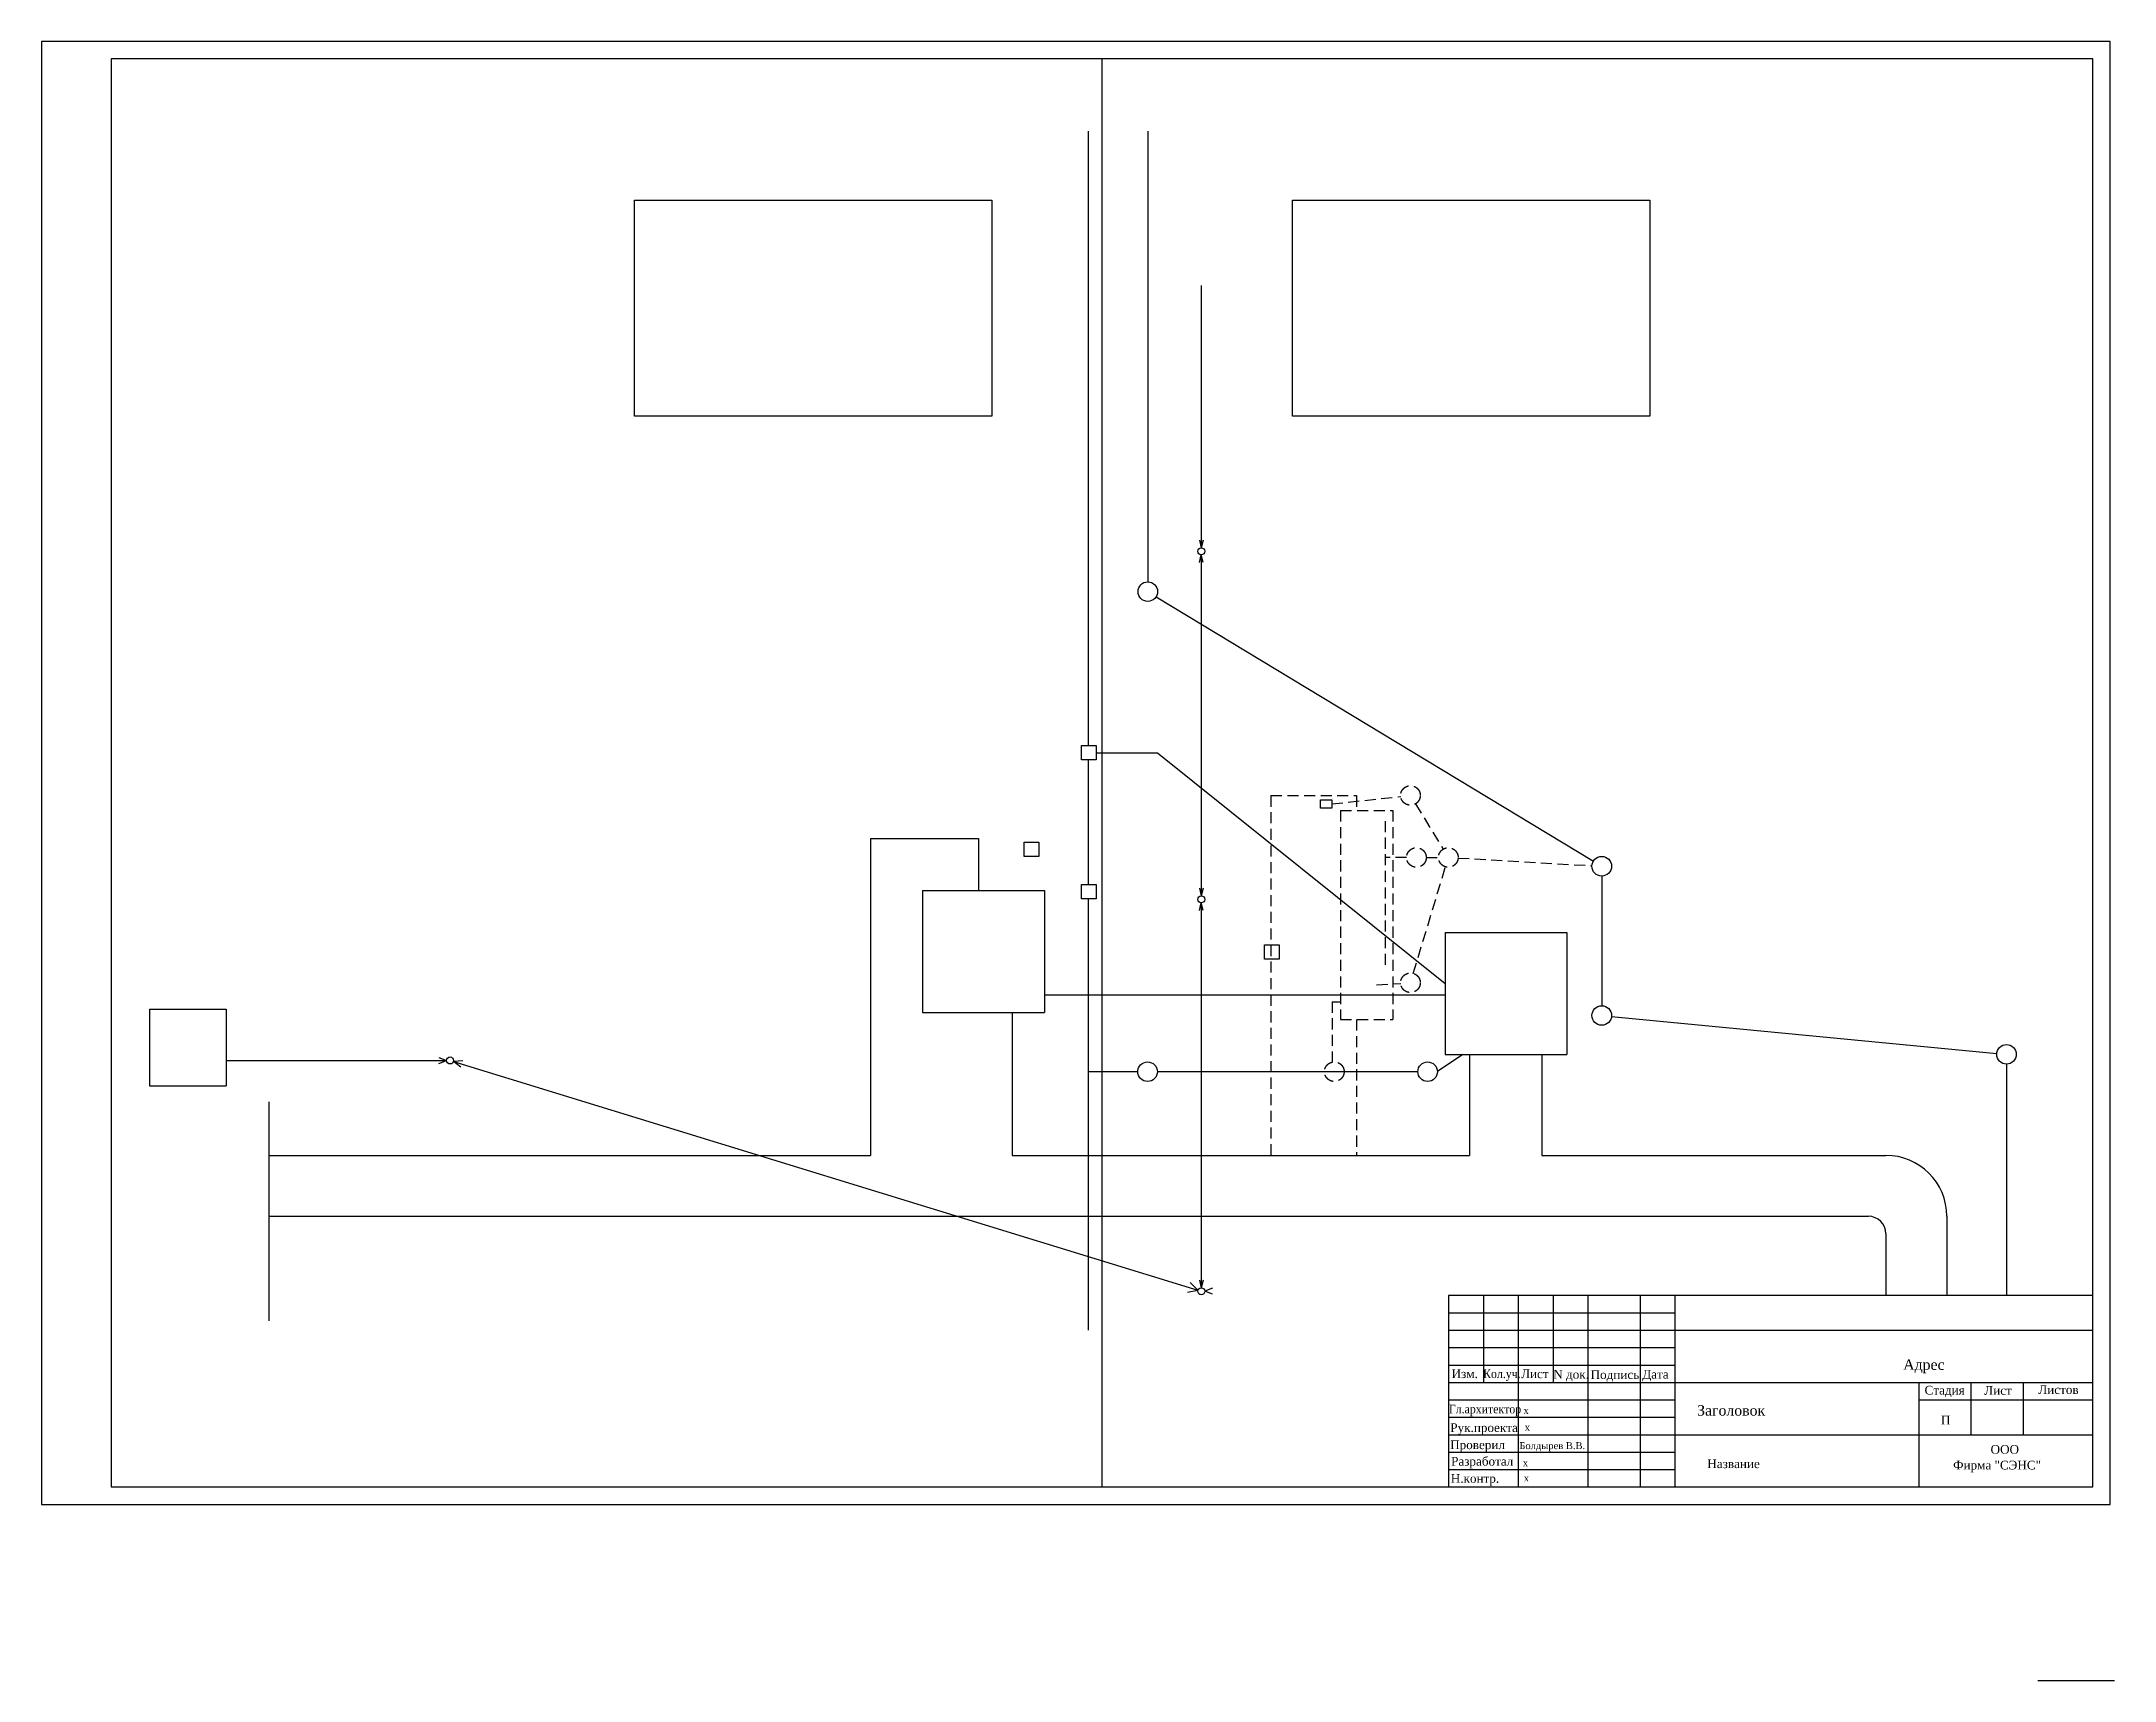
# Model space of a CAD drawing. Header units: millimetres. Extents: x -185048 to 138212, y 384 to 105375.
# Drawn here: x 78689 to 138212, y 15978 to 63036 of the extents above; entities that cross this region are included whole.
import ezdxf

# ---------------------------------------------------------------- set-up
doc = ezdxf.new("R2010")
doc.units = ezdxf.units.MM
doc.linetypes.add('DASHED2', pattern=[9.525, 6.35, -3.175])
doc.styles.add('CН', font='')
doc.styles.add('СН с наклоном', font='', dxfattribs={"oblique": 15})
doc.styles.get('CН').set_extended_font_data('Times New Roman Cyr')
doc.styles.get('СН с наклоном').set_extended_font_data('Times New Roman Cyr')
doc.linetypes.add('GAS_LINE', pattern='A,12.7,-5.08,["GAS",Standard,S=2.54,R=0,X=-2.54,Y=-1.27],-6.35', length=24.13)

msp = doc.modelspace()

# ---------------------------------------------------------------- texts
for s, height, style, p in [('Адрес', 300, 'CН', (132144.5763, 24898.6924)), ('Изм.', 250, 'CН', (119177.5901, 24661.8521)), ('Лист', 250, 'CН', (121172.3303, 24659.532)), ('N док.', 250, 'CН', (122095.0666, 24643.1806)), ('Подпись', 250, 'CН', (123168.1645, 24636.1955)), ('Дата', 250, 'CН', (124651.438, 24646.2701)), ('Стадия', 250, 'CН', (132757.9007, 24188.7646)), ('Лист', 250, 'CН', (134472.2218, 24181.1855)), ('Листов', 250, 'CН', (136023.309, 24204.8664)), ('Заголовок', 300, 'СН с наклоном', (126227.5558, 23584.8978)), ('Рук.проекта', 250, 'CН', (119139.5753, 23113.9476)), ('х', 200, 'CН', (121241.5706, 23633.2472)), ('х', 200, 'CН', (121278.0427, 23150.3944)), ('П', 250, 'CН', (133228.5807, 23333.9271)), ('Проверил', 250, 'CН', (119135.3012, 22621.9895)), ('Болдырев В.В.', 200, 'CН', (121123.0359, 22621.9895)), ('ООО', 250, 'CН', (134652.6137, 22490.069)), ('Разработал', 250, 'CН', (119162.6553, 22148.2472)), ('х', 200, 'CН', (121223.3345, 22130.0264)), ('Название', 250, 'CН', (126519.7543, 22076.4669)), ('Фирма "СЭНС"', 250, 'CН', (133577.3945, 22038.4859)), ('Н.контр.', 250, 'CН', (119153.5373, 21656.284)), ('х', 200, 'CН', (121250.6886, 21692.7257))]:
    msp.add_text(s, height=height, dxfattribs=dict(style=style)).set_placement(p)
at = {"style": 'CН', "width": 0.9}
for s, p in [('Кол.уч.', (120082.1006, 24661.8521)), ('Гл.архитектор', (119099.6151, 23649.0236))]:
    msp.add_text(s, height=250, dxfattribs=at).set_placement(p)

# ---------------------------------------------------------------- linework, layer by layer
for p, q in [((78689.0146, 63035.9013), (78689.0146, 21035.9013)), ((138089.0146, 63035.9013), (78689.0146, 63035.9013)), ((80689.0146, 62535.9013), (80689.0146, 21535.9013)), ((137589.0146, 62535.9013), (80689.0146, 62535.9013)), ((137589.0146, 21535.9013), (137589.0146, 62535.9013)), ((138089.0146, 21035.9013), (138089.0146, 63035.9013)), ((95716.3359, 58480.4144), (105974.0552, 58480.4144)), ((95716.3359, 52274.7867), (95716.3359, 58480.4144)), ((105974.0552, 58480.4144), (105974.0552, 52274.7867)), ((114612.1345, 58480.4144), (124869.8537, 58480.4144)), ((114612.1345, 52274.7867), (114612.1345, 58480.4144)), ((124869.8537, 58480.4144), (124869.8537, 52274.7867)), ((105974.0552, 52274.7867), (95716.3359, 52274.7867)), ((124869.8537, 52274.7867), (114612.1345, 52274.7867)), ((111935.6715, 48718.345), (111989.4981, 48498.0445)), ((111935.6715, 48077.744), (111989.4981, 48298.0445)), ((112043.3247, 48718.345), (111989.4981, 48498.0445)), ((112043.3247, 48077.744), (111989.4981, 48298.0445)), ((110695.3866, 47095.8827), (123248.9516, 39501.5763)), ((115409.1264, 41024.2944), (115409.1264, 41263.1216)), ((115409.1264, 41263.1216), (115737.6722, 41263.1216)), ((115737.6722, 41263.1216), (115737.6722, 41024.2944)), ((115737.6722, 41024.2944), (115409.1264, 41024.2944)), ((111935.6715, 38726.3576), (111989.4981, 38506.0571)), ((112043.3247, 38726.3576), (111989.4981, 38506.0571)), ((123489.4981, 39074.9194), (123489.4981, 35351.7796)), ((111935.6715, 38085.7566), (111989.4981, 38306.0571)), ((112043.3247, 38085.7566), (111989.4981, 38306.0571)), ((123769.3515, 35043.7989), (134829.8237, 33982.9001)), ((119689.8746, 33950.842), (119689.8746, 31056.0571)), ((121770.8038, 33950.842), (121770.8038, 31056.0571)), ((90094.1385, 33864.0483), (90319.8183, 33780.1613)), ((90094.1385, 33696.2743), (90319.8183, 33780.1613)), ((90783.797, 33765.2574), (90515.4106, 33750.7997)), ((90729.4059, 33588.1766), (90515.4106, 33750.7997)), ((135109.677, 33674.9194), (135109.677, 27035.9013)), ((85215.249, 32594.9197), (85215.249, 26308.0267)), ((85215.249, 31056.0571), (102489.4981, 31056.0571)), ((106561.6199, 31056.0571), (119689.8746, 31056.0571)), ((121770.8038, 31056.0571), (131646.0732, 31056.0571)), ((85215.249, 29306.0571), (131146.0732, 29306.0571)), ((133396.0732, 29306.0571), (133396.0732, 27035.9013)), ((131646.0732, 28806.0571), (131646.0732, 27035.9013)), ((111674.6399, 27402.179), (111893.9058, 27184.3119)), ((111935.6715, 27475.2508), (111989.4981, 27254.9503)), ((112043.3247, 27475.2508), (111989.4981, 27254.9503)), ((111590.1464, 27127.0939), (111893.9058, 27184.3119)), ((112315.1779, 27238.8373), (112089.4981, 27154.9503)), ((112315.1779, 27071.0633), (112089.4981, 27154.9503)), ((137589.0146, 27035.9013), (119089.0146, 27035.9013)), ((119089.0146, 27035.9013), (119089.0146, 21535.9013)), ((120089.0146, 27035.9013), (120089.0146, 24535.9013)), ((121089.0146, 27035.9013), (121089.0146, 21535.9013)), ((122089.0146, 27035.9013), (122089.0146, 24535.9013)), ((123089.0146, 27035.9013), (123089.0146, 21535.9013)), ((124589.0146, 27035.9013), (124589.0146, 21535.9013)), ((125589.0146, 27035.9013), (125589.0146, 21535.9013)), ((119089.0146, 26535.9013), (125589.0146, 26535.9013)), ((119089.0146, 26035.9013), (137589.0146, 26035.9013)), ((119089.0146, 25535.9013), (125589.0146, 25535.9013)), ((119089.0146, 25035.9013), (125589.0146, 25035.9013)), ((119089.0146, 24535.9013), (137589.0146, 24535.9013)), ((132589.0146, 24535.9013), (132589.0146, 21535.9013)), ((134089.0146, 24535.9013), (134089.0146, 23035.9013)), ((135589.0146, 24535.9013), (135589.0146, 23035.9013)), ((119089.0146, 24035.9013), (125589.0146, 24035.9013)), ((132589.0146, 24035.9013), (137589.0146, 24035.9013)), ((119089.0146, 23535.9013), (125589.0146, 23535.9013)), ((119089.0146, 23035.9013), (137589.0146, 23035.9013)), ((119089.0146, 22535.9013), (125589.0146, 22535.9013)), ((119089.0146, 22035.9013), (125589.0146, 22035.9013)), ((80689.0146, 21535.9013), (137589.0146, 21535.9013)), ((78689.0146, 21035.9013), (138089.0146, 21035.9013))]:
    msp.add_line(p, q)
at = {"color": 1}
for p, q in [((108739.4981, 60460.0307), (108739.4981, 42822.3038)), ((108739.4981, 42408.5531), (108739.4981, 38830.0155)), ((108739.4981, 38416.2648), (108739.4981, 26035.7741)), ((119499.4259, 33956.0571), (118770.5065, 33466.5143)), ((110167.4304, 33457.986), (108739.4981, 33457.986)), ((118208.3603, 33457.986), (110729.706, 33457.986))]:
    msp.add_line(p, q, dxfattribs=at)
at = {"color": 7}
for p, q in [((110454.8401, 60460.0307), (110454.8401, 47522.5397)), ((102489.4981, 40156.0571), (102489.4981, 31056.0571)), ((102489.4981, 40156.0571), (105589.8829, 40156.0571)), ((105589.8829, 40156.0571), (105589.8829, 38656.0571)), ((106561.6199, 35156.0571), (106561.6199, 31056.0571))]:
    msp.add_line(p, q, dxfattribs=at)
at = {"color": 6}
for p, q in [((111989.4981, 56029.6411), (111989.4981, 48498.0445)), ((111989.4981, 48298.0445), (111989.4981, 38506.0571)), ((111989.4981, 38306.0571), (111989.4981, 27254.9503)), ((118989.4981, 35656.0571), (107489.4981, 35656.0571)), ((83989.4981, 33780.1613), (90319.8183, 33780.1613)), ((90515.4106, 33750.7997), (111893.9058, 27184.3119)), ((134237.3238, 27054.9503), (134237.3238, 27035.9013))]:
    msp.add_line(p, q, dxfattribs=at)
at = {"color": 5}
for p, q in [((108555.0577, 42408.5531), (108555.0577, 42822.3038)), ((108555.0577, 42822.3038), (108973.6073, 42822.3038)), ((108973.6073, 42408.5531), (108555.0577, 42408.5531)), ((108973.6073, 42822.3038), (108973.6073, 42408.5531)), ((106904.9387, 39633.9898), (106904.9387, 40047.7405)), ((106904.9387, 40047.7405), (107323.4883, 40047.7405)), ((107323.4883, 40047.7405), (107323.4883, 39633.9898)), ((107323.4883, 39633.9898), (106904.9387, 39633.9898)), ((108555.0577, 38416.2648), (108555.0577, 38830.0155)), ((108555.0577, 38830.0155), (108973.6073, 38830.0155)), ((108973.6073, 38830.0155), (108973.6073, 38416.2648)), ((103989.4981, 38656.0571), (103989.4981, 35156.0571)), ((103989.4981, 38656.0571), (107489.4981, 38656.0571)), ((107489.4981, 38656.0571), (107489.4981, 35156.0571)), ((108973.6073, 38416.2648), (108555.0577, 38416.2648)), ((113806.9248, 37097.67), (114225.4744, 37097.67)), ((113806.9248, 36683.9193), (113806.9248, 37097.67)), ((114225.4744, 37097.67), (114225.4744, 36683.9193)), ((118989.4981, 37456.0571), (118989.4981, 33956.0571)), ((118989.4981, 37456.0571), (122489.4981, 37456.0571)), ((122489.4981, 37456.0571), (122489.4981, 33956.0571)), ((114225.4744, 36683.9193), (113806.9248, 36683.9193)), ((81789.4981, 35256.0571), (83989.4981, 35256.0571)), ((81789.4981, 35256.0571), (81789.4981, 33056.0571)), ((83989.4981, 35256.0571), (83989.4981, 33056.0571)), ((103989.4981, 35156.0571), (107489.4981, 35156.0571)), ((118989.4981, 33956.0571), (122489.4981, 33956.0571)), ((81789.4981, 33056.0571), (83989.4981, 33056.0571)), ((136012.1638, 15978.0673), (138212.1638, 15978.0673))]:
    msp.add_line(p, q, dxfattribs=at)
at = {"color": 4, "linetype": 'GAS_LINE', "ltscale": 50}
for p, q in [((108973.6073, 42615.4285), (110737.1951, 42615.4285)), ((110737.1951, 42615.4285), (118989.4981, 35993.4179))]:
    msp.add_line(p, q, dxfattribs=at)
at = {"color": 7, "linetype": 'DASHED2', "ltscale": 50}
for p, q in [((113989.4981, 41383.1212), (113989.4981, 31056.0571)), ((113989.4981, 41383.1212), (116449.1104, 41383.1212)), ((116449.1104, 41383.1212), (116449.1104, 40956.0571)), ((116449.1104, 34956.0571), (116449.1104, 31056.0571))]:
    msp.add_line(p, q, dxfattribs=at)
at = {"linetype": 'DASHED2', "ltscale": 50}
for p, q in [((115737.6722, 41143.708), (117717.1245, 41359.2053)), ((118143.0496, 41149.6444), (118937.1914, 39848.1829)), ((117273.4583, 40653.9274), (117273.4583, 36438.7072)), ((117887.1778, 39608.195), (117273.4583, 39608.195)), ((118077.9435, 36280.5451), (119002.2975, 39339.079)), ((118449.4534, 39608.195), (118802.4923, 39608.195)), ((119364.3086, 39592.1324), (123208.8196, 39372.1197)), ((117025.9447, 35953.4335), (117715.9736, 35994.6615))]:
    msp.add_line(p, q, dxfattribs=at)
at = {"color": 4, "linetype": 'DASHED2', "ltscale": 50}
for p, q in [((115989.4981, 40956.0571), (115989.4981, 34956.0571)), ((115989.4981, 40956.0571), (117489.4981, 40956.0571)), ((117489.4981, 40956.0571), (117489.4981, 34956.0571)), ((115989.4981, 34956.0571), (117489.4981, 34956.0571))]:
    msp.add_line(p, q, dxfattribs=at)
at = {"color": 1, "linetype": 'DASHED2', "ltscale": 50}
for q in [(115989.4981, 35467.552), (115746.6548, 33731.9331)]:
    msp.add_line((115746.6548, 35467.552), q, dxfattribs=at)
for centre, radius in [((111989.4981, 48398.0445), 100), ((110454.8401, 47241.4019), 281.1378), ((123489.4981, 39356.0571), 281.1378), ((111989.4981, 38406.0571), 100), ((123489.4981, 35070.6418), 281.1378), ((135109.677, 33956.0571), 281.1378), ((90419.8183, 33780.1613), 100), ((110448.5682, 33457.986), 281.1378), ((118489.4981, 33457.986), 281.1378), ((111989.4981, 27154.9503), 100)]:
    msp.add_circle(centre, radius)
at = {"linetype": 'DASHED2', "ltscale": 50}
for centre in [(117996.6109, 41389.6322), (118168.3156, 39608.195), (119083.6301, 39608.195), (117996.6109, 36011.4291), (115809.8328, 33457.986)]:
    msp.add_circle(centre, 281.1378, dxfattribs=at)
for centre, radius, start, end in [((131646.0732, 29306.0571), 1750, 0, 90), ((131146.0732, 28806.0571), 500, 0, 90), ((138079.0146, 21045.9013), 10, 270, 0)]:
    msp.add_arc(centre, radius, start, end)
at = {"layer": 'Defpoints', "color": 3}
msp.add_line((109139.0146, 62535.9013), (109139.0146, 21535.9013), dxfattribs=at)

msp.set_redraw_order([(e.dxf.handle, doc.entitydb.next_handle()) for e in msp.query("TEXT MTEXT ATTDEF DIMENSION ARC_DIMENSION")])  # texts and dimensions are drawn at this point

doc.saveas('drawing.dxf')
